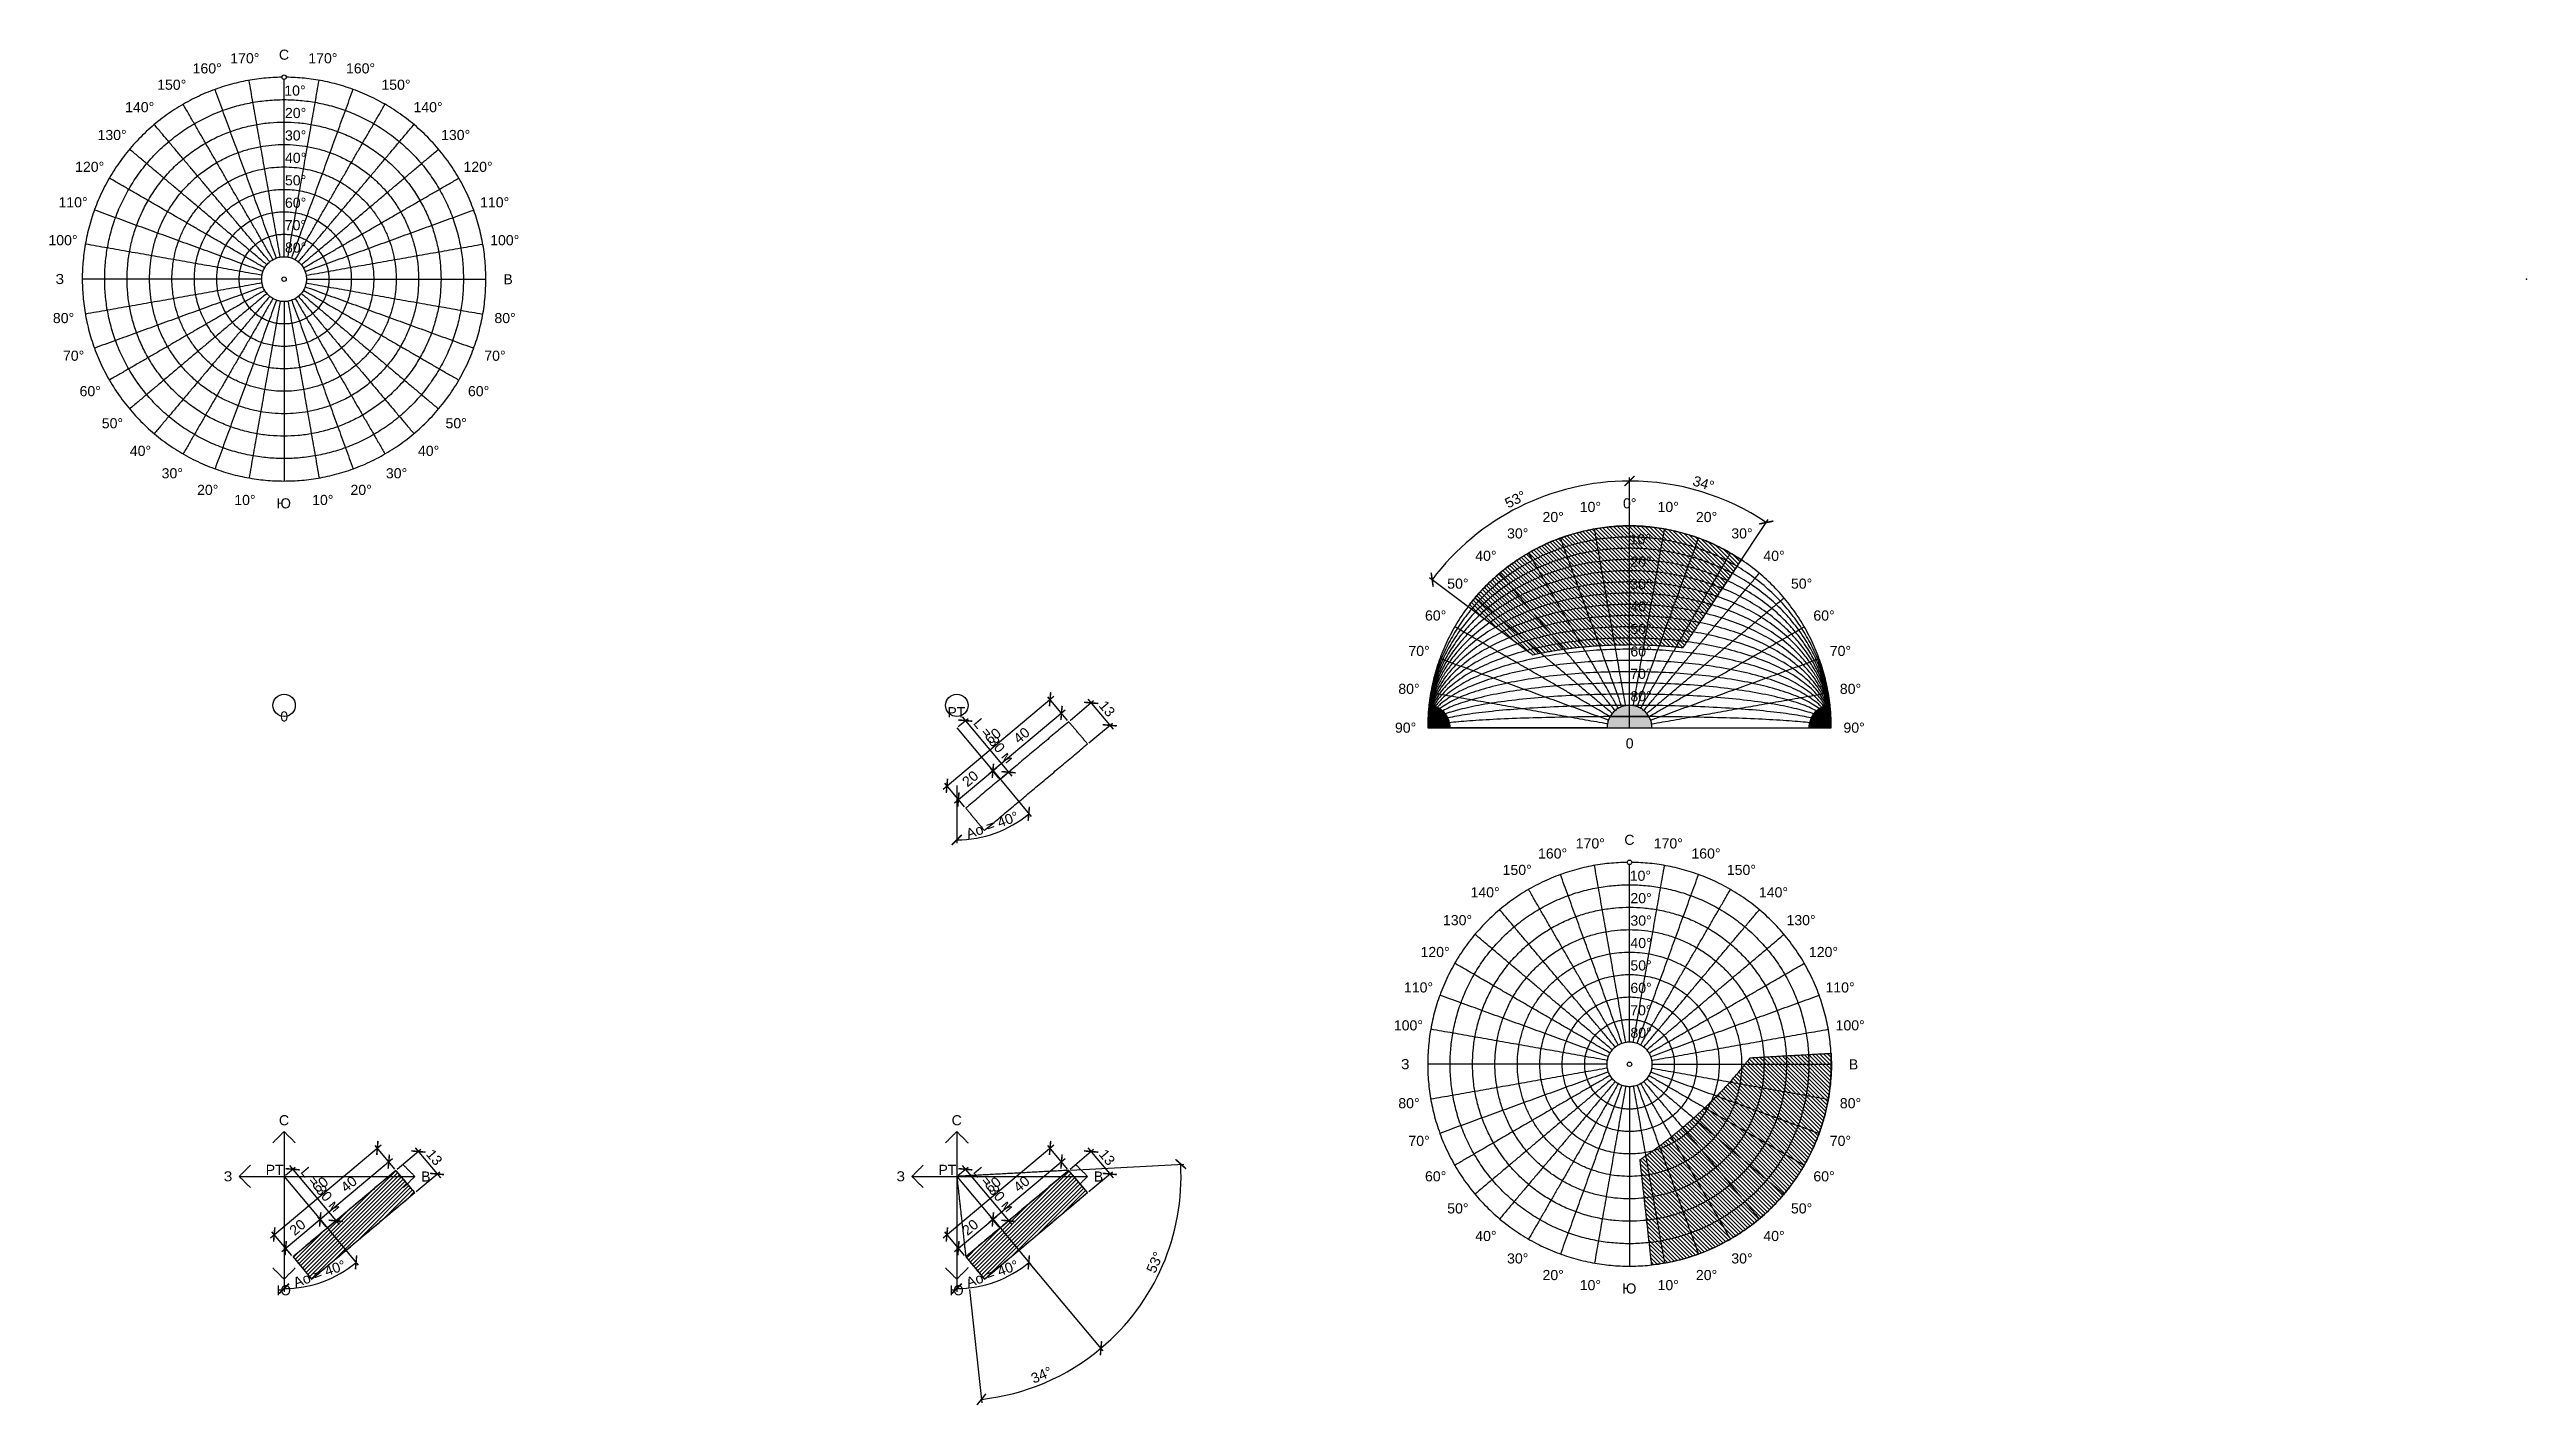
# Model space of a CAD drawing. Header units: metres. Extents: x -105 to 1000, y -502 to 102.
import ezdxf

# ---------------------------------------------------------------- set-up
doc = ezdxf.new("R2010")
doc.units = ezdxf.units.M
doc.layers.add('126', color=7, linetype='Continuous', true_color=0x000000)
doc.styles.add('Meters Architectural', font='arial.ttf')
doc.dimstyles.new('Meters Architectural', dxfattribs={"dimscale": 1.5, "dimtxt": 3, "dimasz": 3, "dimexe": 1, "dimexo": 0.5, "dimgap": 1, "dimtad": 1, "dimtoh": 1, "dimdec": 0, "dimzin": 1, "dimdsep": 46, "dimtxsty": 'Meters Architectural', "dimblk": 'ARCHTICK', "dimcen": 3, "dimdle": 1.5, "dimadec": 0, "dimazin": 1, "dimtfac": 1, "dimtdec": 4, "dimtix": 1, "dimtofl": 0, "dimtmove": 1, "dimatfit": 3, "dimldrblk": 'OPEN90', "dimfxl": 1, "dimtolj": 1, "dimtzin": 1, "dimarcsym": 0})
pattern_1 = [(45, (-1e-14, 0), (-0.8838835, 0.8838835), [])]
pattern_2 = [(45, (-2e-13, -6e-14), (-0.8838835, 0.8838835), [])]

msp = doc.modelspace()

# ---------------------------------------------------------------- texts
at = {"layer": '126', "char_height": 4.5, "attachment_point": 1, "style": 'Meters Architectural'}
for s, insert, width in [('170°', (-24, 100.7), 34.043), ('С', (-2.3, 102.3), 17.56), ('170°', (10.8, 100.7), 34.043), ('150°', (-56.6, 88.9), 34.043), ('160°', (-40.8, 96.2), 34.043), ('160°', (27.6, 96.2), 34.043), ('150°', (43.4, 88.9), 34.043), ('140°', (-70.9, 78.9), 34.043), ('10°', (0.1, 86.3), 27.098), ('140°', (57.7, 78.9), 34.043), ('130°', (-83.2, 66.5), 34.043), ('30°', (0.4, 66.3), 27.098), ('20°', (0.4, 76.3), 27.098), ('130°', (70, 66.5), 34.043), ('40°', (0.4, 56.3), 27.098), ('120°', (-93.2, 52.3), 34.043), ('50°', (0.4, 46.3), 27.098), ('120°', (80, 52.3), 34.043), ('110°', (-100.6, 36.5), 34.043), ('60°', (0.4, 36.3), 27.098), ('110°', (87.4, 36.5), 34.043), ('70°', (0.3, 26.3), 27.098), ('100°', (-105.1, 19.6), 34.043), ('80°', (0.4, 16.3), 27.098), ('100°', (91.9, 19.6), 34.043), ('З', (-101.9, 2.3), 16.092), ('В', (97.8, 2.2), 16.728), ('80°', (-103.1, -15.1), 27.098), ('80°', (93.8, -15.1), 27.098), ('70°', (-98.6, -31.9), 27.098), ('70°', (89.3, -31.9), 27.098), ('60°', (-91.2, -47.7), 27.098), ('60°', (82, -47.7), 27.098), ('50°', (-81.3, -62), 27.098), ('50°', (72, -62), 27.098), ('40°', (-68.8, -74.3), 27.098), ('40°', (59.7, -74.3), 27.098), ('30°', (-54.6, -84.3), 27.098), ('30°', (45.4, -84.3), 27.098), ('20°', (-38.8, -91.7), 27.098), ('10°', (-22.2, -96.2), 27.098), ('Ю', (-3.3, -97.7), 21.033), ('10°', (12.5, -96.2), 27.098), ('20°', (29.6, -91.7), 27.098), ('10°', (577.8, -99.3), 27.098), ('0°', (597.1, -97.7), 20.152), ('10°', (612.5, -99.3), 27.098), ('20°', (561.2, -103.8), 27.098), ('20°', (629.6, -103.8), 27.098), ('40°', (531.2, -121.1), 27.098), ('30°', (545.4, -111.1), 27.098), ('10°', (600.1, -113.7), 27.098), ('30°', (645.4, -111.1), 27.098), ('40°', (659.7, -121.1), 27.098), ('20°', (600.4, -123.7), 27.098), ('50°', (518.7, -133.5), 27.098), ('30°', (600.4, -133.7), 27.098), ('50°', (672, -133.5), 27.098), ('60°', (508.8, -147.7), 27.098), ('40°', (600.4, -143.7), 27.098), ('50°', (600.4, -153.7), 27.098), ('60°', (682, -147.7), 27.098), ('70°', (501.4, -163.5), 27.098), ('60°', (600.4, -163.7), 27.098), ('70°', (689.3, -163.5), 27.098), ('70°', (600.3, -173.7), 27.098), ('80°', (496.9, -180.4), 27.098), ('80°', (600.4, -183.7), 27.098), ('80°', (693.8, -180.4), 27.098), ('0', (-1.7, -192.7), 15.408), ('РТ', (295.8, -190.8), 24.799), ('90°', (495.4, -197.7), 27.098), ('90°', (695.4, -197.7), 27.098), ('0', (598.3, -204.7), 15.408), ('160°', (559.2, -253.8), 34.043), ('170°', (576, -249.3), 34.043), ('С', (597.7, -247.7), 17.56), ('170°', (610.8, -249.3), 34.043), ('160°', (627.6, -253.8), 34.043), ('150°', (543.4, -261.1), 34.043), ('10°', (600.1, -263.7), 27.098), ('150°', (643.4, -261.1), 34.043), ('140°', (529.1, -271.1), 34.043), ('20°', (600.4, -273.7), 27.098), ('140°', (657.7, -271.1), 34.043), ('130°', (516.8, -283.5), 34.043), ('30°', (600.4, -283.7), 27.098), ('130°', (670, -283.5), 34.043), ('120°', (506.8, -297.7), 34.043), ('40°', (600.4, -293.7), 27.098), ('120°', (680, -297.7), 34.043), ('50°', (600.4, -303.7), 27.098), ('110°', (499.4, -313.5), 34.043), ('60°', (600.4, -313.7), 27.098), ('110°', (687.4, -313.5), 34.043), ('100°', (494.9, -330.4), 34.043), ('70°', (600.3, -323.7), 27.098), ('100°', (691.9, -330.4), 34.043), ('80°', (600.4, -333.7), 27.098), ('З', (498.1, -347.7), 16.092), ('В', (697.8, -347.8), 16.728), ('С', (-2.3, -372.7), 17.56), ('С', (297.7, -372.7), 17.56), ('80°', (496.9, -365.1), 27.098), ('80°', (693.8, -365.1), 27.098), ('70°', (501.4, -381.9), 27.098), ('70°', (689.3, -381.9), 27.098), ('РТ', (-8.2, -394.8), 24.799), ('РТ', (291.8, -394.8), 24.799), ('З', (-26.9, -397.7), 16.092), ('В', (61.1, -397.8), 16.728), ('З', (273.1, -397.7), 16.092), ('В', (361.1, -397.8), 16.728), ('60°', (508.8, -397.7), 27.098), ('60°', (682, -397.7), 27.098), ('50°', (518.7, -412), 27.098), ('50°', (672, -412), 27.098), ('40°', (531.2, -424.3), 27.098), ('40°', (659.7, -424.3), 27.098), ('30°', (545.4, -434.3), 27.098), ('20°', (561.2, -441.7), 27.098), ('20°', (629.6, -441.7), 27.098), ('30°', (645.4, -434.3), 27.098), ('Ю', (-3.3, -448.5), 21.033), ('Ю', (296.7, -448.5), 21.033), ('10°', (577.8, -446.2), 27.098), ('Ю', (596.7, -447.7), 21.033), ('10°', (612.5, -446.2), 27.098)]:
    msp.add_mtext(s, dxfattribs=dict(at, insert=insert, width=width))

# ---------------------------------------------------------------- blocks, each defined once
blk = doc.blocks.new('_ArchTick')
at = {"color": 0, "linetype": 'ByBlock', "const_width": 0.15}
blk.add_lwpolyline([(-0.5, -0.5), (0.5, 0.5)], dxfattribs=at)
blk = doc.blocks.new('*D3')
at = {"layer": '126', "color": 0, "lineweight": -2}
for p, q in [((0.6, -399.5), (5, -395.8)), ((2.4, -395.1), (24.6, -421.5)), ((19.9, -422.5), (24.3, -418.8))]:
    blk.add_line(p, q, dxfattribs=at)
at = {"layer": 'Defpoints', "color": 0}
for p in [(0, -400), (19.3, -423), (23.1, -419.8)]:
    blk.add_point(p, dxfattribs=at)
at = {"layer": '126', "color": 0, "lineweight": -2, "xscale": 4.5, "yscale": 4.5, "zscale": 4.5}
for p, rotation in [((3.8, -396.8), 130), ((23.1, -419.8), 310)]:
    blk.add_blockref('_ArchTick', p, dxfattribs=dict(at, rotation=rotation))
at = {"layer": '126', "color": 0, "insert": (16.4, -405.8), "char_height": 4.5, "attachment_point": 5, "rotation": 310, "style": 'Meters Architectural'}
blk.add_mtext('\\A1;L = 30 м', dxfattribs=at)
blk = doc.blocks.new('*D4')
at = {"layer": '126', "color": 0, "lineweight": -2}
for p, q in [((300.6, -199.5), (305, -195.8)), ((302.4, -195.1), (324.6, -221.5)), ((319.9, -222.5), (324.3, -218.8))]:
    blk.add_line(p, q, dxfattribs=at)
at = {"layer": 'Defpoints', "color": 0}
for p in [(300, -200), (323.1, -219.8), (319.3, -223)]:
    blk.add_point(p, dxfattribs=at)
at = {"layer": '126', "color": 0, "lineweight": -2, "xscale": 4.5, "yscale": 4.5, "zscale": 4.5}
for p, rotation in [((303.8, -196.8), 130), ((323.1, -219.8), 309.9999999999999)]:
    blk.add_blockref('_ArchTick', p, dxfattribs=dict(at, rotation=rotation))
at = {"layer": '126', "color": 0, "insert": (316.4, -205.8), "char_height": 4.5, "attachment_point": 5, "rotation": 310, "style": 'Meters Architectural'}
blk.add_mtext('\\A1;L = 30 м', dxfattribs=at)
blk = doc.blocks.new('*D5')
at = {"layer": '126', "color": 0, "lineweight": -2}
for p, q in [((300.6, -399.5), (305, -395.8)), ((302.4, -395.1), (324.6, -421.5)), ((319.9, -422.5), (324.3, -418.8))]:
    blk.add_line(p, q, dxfattribs=at)
at = {"layer": 'Defpoints', "color": 0}
for p in [(300, -400), (319.3, -423), (323.1, -419.8)]:
    blk.add_point(p, dxfattribs=at)
at = {"layer": '126', "color": 0, "lineweight": -2, "xscale": 4.5, "yscale": 4.5, "zscale": 4.5}
for p, rotation in [((303.8, -396.8), 130.0000000000001), ((323.1, -419.8), 310.0000000000001)]:
    blk.add_blockref('_ArchTick', p, dxfattribs=dict(at, rotation=rotation))
at = {"layer": '126', "color": 0, "insert": (316.4, -405.8), "char_height": 4.5, "attachment_point": 5, "rotation": 310, "style": 'Meters Architectural'}
blk.add_mtext('\\A1;L = 30 м', dxfattribs=at)
blk = doc.blocks.new('*D6')
at = {"layer": '126', "color": 0, "lineweight": -2}
for p, q in [((-1, -433.5), (17.8, -417.7)), ((18.8, -422.4), (15.1, -418)), ((3.5, -435.3), (-0.2, -430.9))]:
    blk.add_line(p, q, dxfattribs=at)
at = {"layer": 'Defpoints', "color": 0}
for p in [(16.1, -419.2), (19.3, -423), (4, -435.8)]:
    blk.add_point(p, dxfattribs=at)
at = {"layer": '126', "color": 0, "lineweight": -2, "xscale": 4.5, "yscale": 4.5, "zscale": 4.5}
for p, rotation in [((16.1, -419.2), 40), ((0.7, -432), 220)]:
    blk.add_blockref('_ArchTick', p, dxfattribs=dict(at, rotation=rotation))
at = {"layer": '126', "color": 0, "insert": (6, -422.7), "char_height": 4.5, "attachment_point": 5, "rotation": 40, "style": 'Meters Architectural'}
blk.add_mtext('\\A1;20', dxfattribs=at)
blk = doc.blocks.new('*D7')
at = {"layer": '126', "color": 0, "lineweight": -2}
for p, q in [((14.3, -420.6), (48.4, -392)), ((49.4, -396.7), (45.7, -392.3)), ((18.8, -422.4), (15.1, -418))]:
    blk.add_line(p, q, dxfattribs=at)
at = {"layer": 'Defpoints', "color": 0}
for p in [(46.7, -393.4), (49.9, -397.3), (19.3, -423)]:
    blk.add_point(p, dxfattribs=at)
at = {"layer": '126', "color": 0, "lineweight": -2, "xscale": 4.5, "yscale": 4.5, "zscale": 4.5}
for p, rotation in [((46.7, -393.4), 39.99999999999999), ((16.1, -419.2), 220)]:
    blk.add_blockref('_ArchTick', p, dxfattribs=dict(at, rotation=rotation))
at = {"layer": '126', "color": 0, "insert": (28.9, -403.4), "char_height": 4.5, "attachment_point": 5, "rotation": 40, "style": 'Meters Architectural'}
blk.add_mtext('\\A1;40', dxfattribs=at)
blk = doc.blocks.new('*D8')
at = {"layer": '126', "color": 0, "lineweight": -2}
for p, q in [((-6.1, -427.3), (43.3, -385.9)), ((49.4, -396.7), (40.6, -386.2)), ((3.5, -435.3), (-5.4, -424.7))]:
    blk.add_line(p, q, dxfattribs=at)
at = {"layer": 'Defpoints', "color": 0}
for p in [(41.6, -387.3), (49.9, -397.3), (4, -435.8)]:
    blk.add_point(p, dxfattribs=at)
at = {"layer": '126', "color": 0, "lineweight": -2, "xscale": 4.5, "yscale": 4.5, "zscale": 4.5}
for p, rotation in [((41.6, -387.3), 39.99999999999999), ((-4.4, -425.9), 220)]:
    blk.add_blockref('_ArchTick', p, dxfattribs=dict(at, rotation=rotation))
at = {"layer": '126', "color": 0, "insert": (16.1, -403.7), "char_height": 4.5, "attachment_point": 5, "rotation": 40, "style": 'Meters Architectural'}
blk.add_mtext('\\A1;60', dxfattribs=at)
blk = doc.blocks.new('*D9')
at = {"layer": '126', "color": 0, "lineweight": -2}
for p, q in [((50.5, -396.8), (61, -387.9)), ((58.4, -387.2), (69.7, -400.6)), ((58.9, -406.7), (69.4, -397.9))]:
    blk.add_line(p, q, dxfattribs=at)
at = {"layer": 'Defpoints', "color": 0}
for p in [(49.9, -397.3), (58.3, -407.2), (68.2, -398.9)]:
    blk.add_point(p, dxfattribs=at)
at = {"layer": '126', "color": 0, "lineweight": -2, "xscale": 4.5, "yscale": 4.5, "zscale": 4.5}
for p, rotation in [((59.9, -388.9), 130), ((68.2, -398.9), 310.0000000000001)]:
    blk.add_blockref('_ArchTick', p, dxfattribs=dict(at, rotation=rotation))
at = {"layer": '126', "color": 0, "insert": (67, -391.5), "char_height": 4.5, "attachment_point": 5, "rotation": 310, "style": 'Meters Architectural'}
blk.add_mtext('\\A1;13', dxfattribs=at)
blk = doc.blocks.new('*D10')
at = {"layer": '126', "color": 0, "lineweight": -2}
for p, q in [((299, -233.5), (317.8, -217.7)), ((318.8, -222.4), (315.1, -218)), ((303.5, -235.3), (299.8, -230.9))]:
    blk.add_line(p, q, dxfattribs=at)
at = {"layer": 'Defpoints', "color": 0}
for p in [(316.1, -219.2), (319.3, -223), (304, -235.8)]:
    blk.add_point(p, dxfattribs=at)
at = {"layer": '126', "color": 0, "lineweight": -2, "xscale": 4.5, "yscale": 4.5, "zscale": 4.5}
for p, rotation in [((316.1, -219.2), 40.00000000000001), ((300.7, -232), 220)]:
    blk.add_blockref('_ArchTick', p, dxfattribs=dict(at, rotation=rotation))
at = {"layer": '126', "color": 0, "insert": (306, -222.7), "char_height": 4.5, "attachment_point": 5, "rotation": 40, "style": 'Meters Architectural'}
blk.add_mtext('\\A1;20', dxfattribs=at)
blk = doc.blocks.new('*D11')
at = {"layer": '126', "color": 0, "lineweight": -2}
for p, q in [((314.3, -220.6), (348.4, -192)), ((349.4, -196.7), (345.7, -192.3)), ((318.8, -222.4), (315.1, -218))]:
    blk.add_line(p, q, dxfattribs=at)
at = {"layer": 'Defpoints', "color": 0}
for p in [(346.7, -193.4), (349.9, -197.3), (319.3, -223)]:
    blk.add_point(p, dxfattribs=at)
at = {"layer": '126', "color": 0, "lineweight": -2, "xscale": 4.5, "yscale": 4.5, "zscale": 4.5}
for p, rotation in [((346.7, -193.4), 40.00000000000001), ((316.1, -219.2), 220)]:
    blk.add_blockref('_ArchTick', p, dxfattribs=dict(at, rotation=rotation))
at = {"layer": '126', "color": 0, "insert": (328.9, -203.4), "char_height": 4.5, "attachment_point": 5, "rotation": 40, "style": 'Meters Architectural'}
blk.add_mtext('\\A1;40', dxfattribs=at)
blk = doc.blocks.new('*D12')
at = {"layer": '126', "color": 0, "lineweight": -2}
for p, q in [((293.9, -227.3), (343.3, -185.9)), ((349.4, -196.7), (340.6, -186.2)), ((303.5, -235.3), (294.6, -224.7))]:
    blk.add_line(p, q, dxfattribs=at)
at = {"layer": 'Defpoints', "color": 0}
for p in [(341.6, -187.3), (349.9, -197.3), (304, -235.8)]:
    blk.add_point(p, dxfattribs=at)
at = {"layer": '126', "color": 0, "lineweight": -2, "xscale": 4.5, "yscale": 4.5, "zscale": 4.5}
for p, rotation in [((341.6, -187.3), 39.99999999999999), ((295.6, -225.9), 220)]:
    blk.add_blockref('_ArchTick', p, dxfattribs=dict(at, rotation=rotation))
at = {"layer": '126', "color": 0, "insert": (316.1, -203.7), "char_height": 4.5, "attachment_point": 5, "rotation": 40, "style": 'Meters Architectural'}
blk.add_mtext('\\A1;60', dxfattribs=at)
blk = doc.blocks.new('*D13')
at = {"layer": '126', "color": 0, "lineweight": -2}
for p, q in [((358.4, -187.2), (369.7, -200.6)), ((350.5, -196.8), (361, -187.9)), ((358.9, -206.7), (369.4, -197.9))]:
    blk.add_line(p, q, dxfattribs=at)
at = {"layer": 'Defpoints', "color": 0}
for p in [(349.9, -197.3), (358.3, -207.2), (368.2, -198.9)]:
    blk.add_point(p, dxfattribs=at)
at = {"layer": '126', "color": 0, "lineweight": -2, "xscale": 4.5, "yscale": 4.5, "zscale": 4.5}
for p, rotation in [((359.9, -188.9), 130.0000000000001), ((368.2, -198.9), 310.0000000000001)]:
    blk.add_blockref('_ArchTick', p, dxfattribs=dict(at, rotation=rotation))
at = {"layer": '126', "color": 0, "insert": (367, -191.5), "char_height": 4.5, "attachment_point": 5, "rotation": 310, "style": 'Meters Architectural'}
blk.add_mtext('\\A1;13', dxfattribs=at)
blk = doc.blocks.new('*D14')
at = {"layer": '126', "color": 0, "lineweight": -2}
for p, q in [((350.7, -397.2), (401.3, -394.5)), ((332.6, -438.9), (365.2, -477.8))]:
    blk.add_line(p, q, dxfattribs=at)
blk.add_arc((300, -400), 100, 310, 3.1301, dxfattribs=at)
at = {"layer": 'Defpoints', "color": 0}
for p in [(349.9, -397.3), (300, -400), (300, -400), (332.1, -438.3), (384.5, -453.4)]:
    blk.add_point(p, dxfattribs=at)
at = {"layer": '126', "color": 0, "lineweight": -2, "xscale": 4.5, "yscale": 4.5, "zscale": 4.5}
for p, rotation in [((399.9, -394.5), 93.13010235415605), ((364.3, -476.6), 220)]:
    blk.add_blockref('_ArchTick', p, dxfattribs=dict(at, rotation=rotation))
at = {"layer": '126', "color": 0, "insert": (388.3, -438.3), "char_height": 4.5, "attachment_point": 5, "rotation": 66.5651, "style": 'Meters Architectural'}
blk.add_mtext('\\A1;53%%d', dxfattribs=at)
blk = doc.blocks.new('_Open90')
at = {"color": 0, "linetype": 'ByBlock', "lineweight": -2}
for p, q in [((0, 0), (-1, 0)), ((-0.5, 0.5), (0, 0)), ((0, 0), (-0.5, -0.5))]:
    blk.add_line(p, q, dxfattribs=at)
blk = doc.blocks.new('*D15')
at = {"layer": '126', "color": 0, "lineweight": -2}
for p, q in [((332.6, -438.9), (365.2, -477.8)), ((305.6, -450.4), (311.2, -500.9))]:
    blk.add_line(p, q, dxfattribs=at)
blk.add_arc((300, -400), 100, 276.3099, 310, dxfattribs=at)
at = {"layer": 'Defpoints', "color": 0}
for p in [(300, -400), (300, -400), (332.1, -438.3), (305.5, -449.7), (330.1, -495.4)]:
    blk.add_point(p, dxfattribs=at)
at = {"layer": '126', "color": 0, "lineweight": -2, "xscale": 4.5, "yscale": 4.5, "zscale": 4.5}
for p, rotation in [((364.3, -476.6), 40.0000000000001), ((311, -499.4), 186.3099324740202)]:
    blk.add_blockref('_ArchTick', p, dxfattribs=dict(at, rotation=rotation))
at = {"layer": '126', "color": 0, "insert": (337.8, -488.5), "char_height": 4.5, "attachment_point": 5, "rotation": 23.155, "style": 'Meters Architectural'}
blk.add_mtext('\\A1;34%%d', dxfattribs=at)
blk = doc.blocks.new('*D16')
at = {"layer": '126', "color": 0, "lineweight": -2}
for p, q in [((299, -433.5), (317.8, -417.7)), ((318.8, -422.4), (315.1, -418)), ((303.5, -435.3), (299.8, -430.9))]:
    blk.add_line(p, q, dxfattribs=at)
at = {"layer": 'Defpoints', "color": 0}
for p in [(316.1, -419.2), (319.3, -423), (304, -435.8)]:
    blk.add_point(p, dxfattribs=at)
at = {"layer": '126', "color": 0, "lineweight": -2, "xscale": 4.5, "yscale": 4.5, "zscale": 4.5}
for p, rotation in [((316.1, -419.2), 40.00000000000001), ((300.7, -432), 220)]:
    blk.add_blockref('_ArchTick', p, dxfattribs=dict(at, rotation=rotation))
at = {"layer": '126', "color": 0, "insert": (306, -422.7), "char_height": 4.5, "attachment_point": 5, "rotation": 40, "style": 'Meters Architectural'}
blk.add_mtext('\\A1;20', dxfattribs=at)
blk = doc.blocks.new('*D17')
at = {"layer": '126', "color": 0, "lineweight": -2}
for p, q in [((314.3, -420.6), (348.4, -392)), ((349.4, -396.7), (345.7, -392.3)), ((318.8, -422.4), (315.1, -418))]:
    blk.add_line(p, q, dxfattribs=at)
at = {"layer": 'Defpoints', "color": 0}
for p in [(346.7, -393.4), (349.9, -397.3), (319.3, -423)]:
    blk.add_point(p, dxfattribs=at)
at = {"layer": '126', "color": 0, "lineweight": -2, "xscale": 4.5, "yscale": 4.5, "zscale": 4.5}
for p, rotation in [((346.7, -393.4), 39.99999999999996), ((316.1, -419.2), 219.9999999999999)]:
    blk.add_blockref('_ArchTick', p, dxfattribs=dict(at, rotation=rotation))
at = {"layer": '126', "color": 0, "insert": (328.9, -403.4), "char_height": 4.5, "attachment_point": 5, "rotation": 40, "style": 'Meters Architectural'}
blk.add_mtext('\\A1;40', dxfattribs=at)
blk = doc.blocks.new('*D18')
at = {"layer": '126', "color": 0, "lineweight": -2}
for p, q in [((293.9, -427.3), (343.3, -385.9)), ((349.4, -396.7), (340.6, -386.2)), ((303.5, -435.3), (294.6, -424.7))]:
    blk.add_line(p, q, dxfattribs=at)
at = {"layer": 'Defpoints', "color": 0}
for p in [(341.6, -387.3), (349.9, -397.3), (304, -435.8)]:
    blk.add_point(p, dxfattribs=at)
at = {"layer": '126', "color": 0, "lineweight": -2, "xscale": 4.5, "yscale": 4.5, "zscale": 4.5}
for p, rotation in [((341.6, -387.3), 40.00000000000001), ((295.6, -425.9), 220)]:
    blk.add_blockref('_ArchTick', p, dxfattribs=dict(at, rotation=rotation))
at = {"layer": '126', "color": 0, "insert": (316.1, -403.7), "char_height": 4.5, "attachment_point": 5, "rotation": 40, "style": 'Meters Architectural'}
blk.add_mtext('\\A1;60', dxfattribs=at)
blk = doc.blocks.new('*D19')
at = {"layer": '126', "color": 0, "lineweight": -2}
for p, q in [((350.5, -396.8), (361, -387.9)), ((358.4, -387.2), (369.7, -400.6)), ((358.9, -406.7), (369.4, -397.9))]:
    blk.add_line(p, q, dxfattribs=at)
at = {"layer": 'Defpoints', "color": 0}
for p in [(349.9, -397.3), (358.3, -407.2), (368.2, -398.9)]:
    blk.add_point(p, dxfattribs=at)
at = {"layer": '126', "color": 0, "lineweight": -2, "xscale": 4.5, "yscale": 4.5, "zscale": 4.5}
for p, rotation in [((359.9, -388.9), 130), ((368.2, -398.9), 309.9999999999999)]:
    blk.add_blockref('_ArchTick', p, dxfattribs=dict(at, rotation=rotation))
at = {"layer": '126', "color": 0, "insert": (367, -391.5), "char_height": 4.5, "attachment_point": 5, "rotation": 310, "style": 'Meters Architectural'}
blk.add_mtext('\\A1;13', dxfattribs=at)
blk = doc.blocks.new('*D20')
at = {"layer": '126', "color": 0, "lineweight": -2}
for p, q in [((600, -144.2), (600, -88.5)), ((555.4, -166.6), (510.8, -133.1))]:
    blk.add_line(p, q, dxfattribs=at)
blk.add_arc((600, -200), 110, 90, 143.1301, dxfattribs=at)
at = {"layer": 'Defpoints', "color": 0}
for p in [(566.5, -95.2), (600, -145), (556, -167), (600, -200), (600, -200)]:
    blk.add_point(p, dxfattribs=at)
at = {"layer": '126', "color": 0, "lineweight": -2, "xscale": 4.5, "yscale": 4.5, "zscale": 4.5}
for p, rotation in [((600, -90), 359.9999999999999), ((512, -134), 233.130102354156)]:
    blk.add_blockref('_ArchTick', p, dxfattribs=dict(at, rotation=rotation))
at = {"layer": '126', "color": 0, "insert": (549.1, -98.2), "char_height": 4.5, "attachment_point": 5, "rotation": 26.5651, "style": 'Meters Architectural'}
blk.add_mtext('\\A1;53%%d', dxfattribs=at)
blk = doc.blocks.new('*D21')
at = {"layer": '126', "color": 0, "lineweight": -2}
for p, q in [((600, -144.2), (600, -88.5)), ((630.9, -153.6), (661.8, -107.2))]:
    blk.add_line(p, q, dxfattribs=at)
blk.add_arc((600, -200), 110, 56.3099, 90, dxfattribs=at)
at = {"layer": 'Defpoints', "color": 0}
for p in [(642, -98.3), (600, -145), (630.5, -154.2), (600, -200), (600, -200)]:
    blk.add_point(p, dxfattribs=at)
at = {"layer": '126', "color": 0, "lineweight": -2, "xscale": 4.5, "yscale": 4.5, "zscale": 4.5}
for p, rotation in [((600, -90), 180), ((661, -108.5), 326.3099324740203)]:
    blk.add_blockref('_ArchTick', p, dxfattribs=dict(at, rotation=rotation))
at = {"layer": '126', "color": 0, "insert": (633, -91.1), "char_height": 4.5, "attachment_point": 5, "rotation": 343.155, "style": 'Meters Architectural'}
blk.add_mtext('\\A1;34%%d', dxfattribs=at)
blk = doc.blocks.new('*D22')
at = {"layer": '126', "color": 0, "lineweight": -2}
for p, q in [((16.6, -419.7), (33.1, -439.5)), ((0, -425.8), (0, -451.5))]:
    blk.add_line(p, q, dxfattribs=at)
blk.add_arc((0, -400), 50, 270, 310, dxfattribs=at)
at = {"layer": 'Defpoints', "color": 0}
for p in [(0, -400), (0, -400), (16.1, -419.2), (0, -425), (11.5, -448.7)]:
    blk.add_point(p, dxfattribs=at)
at = {"layer": '126', "color": 0, "lineweight": -2, "xscale": 4.5, "yscale": 4.5, "zscale": 4.5}
for p, rotation in [((32.1, -438.3), 40.00000000000006), ((0, -450), 180)]:
    blk.add_blockref('_ArchTick', p, dxfattribs=dict(at, rotation=rotation))
at = {"layer": '126', "color": 0, "insert": (15.8, -443.4), "char_height": 4.5, "attachment_point": 5, "rotation": 20, "style": 'Meters Architectural'}
blk.add_mtext('Aо = 40°', dxfattribs=at)
blk = doc.blocks.new('*D23')
at = {"layer": '126', "color": 0, "lineweight": -2}
for p, q in [((316.6, -219.7), (333.1, -239.5)), ((300, -225.8), (300, -251.5))]:
    blk.add_line(p, q, dxfattribs=at)
blk.add_arc((300, -200), 50, 270, 310, dxfattribs=at)
at = {"layer": 'Defpoints', "color": 0}
for p in [(300, -200), (300, -200), (316.1, -219.2), (300, -225), (311.5, -248.7)]:
    blk.add_point(p, dxfattribs=at)
at = {"layer": '126', "color": 0, "lineweight": -2, "xscale": 4.5, "yscale": 4.5, "zscale": 4.5}
for p, rotation in [((332.1, -238.3), 40.00000000000007), ((300, -250), 180)]:
    blk.add_blockref('_ArchTick', p, dxfattribs=dict(at, rotation=rotation))
at = {"layer": '126', "color": 0, "insert": (315.8, -243.4), "char_height": 4.5, "attachment_point": 5, "rotation": 20, "style": 'Meters Architectural'}
blk.add_mtext('Aо = 40°', dxfattribs=at)
blk = doc.blocks.new('*D24')
at = {"layer": '126', "color": 0, "lineweight": -2}
for p, q in [((316.6, -419.7), (333.1, -439.5)), ((300, -425.8), (300, -451.5))]:
    blk.add_line(p, q, dxfattribs=at)
blk.add_arc((300, -400), 50, 270, 310, dxfattribs=at)
at = {"layer": 'Defpoints', "color": 0}
for p in [(300, -400), (300, -400), (316.1, -419.2), (300, -425), (311.5, -448.7)]:
    blk.add_point(p, dxfattribs=at)
at = {"layer": '126', "color": 0, "lineweight": -2, "xscale": 4.5, "yscale": 4.5, "zscale": 4.5}
for p, rotation in [((332.1, -438.3), 40.00000000000011), ((300, -450), 180)]:
    blk.add_blockref('_ArchTick', p, dxfattribs=dict(at, rotation=rotation))
at = {"layer": '126', "color": 0, "insert": (315.8, -443.4), "char_height": 4.5, "attachment_point": 5, "rotation": 20, "style": 'Meters Architectural'}
blk.add_mtext('Aо = 40°', dxfattribs=at)

# ---------------------------------------------------------------- dimensions: what is measured, and where the dimension line sits
at = {"layer": '126'}
for base, line1, line2, picture, middle in [((566.5, -95.2), ((556, -167), (600, -200)), ((600, -200), (600, -145)), '*D20', (549.1, -98.2)), ((642, -98.3), ((630.5, -154.2), (600, -200)), ((600, -200), (600, -145)), '*D21', (633, -91.1)), ((384.5, -453.4), ((349.9, -397.3), (300, -400)), ((300, -400), (332.1, -438.3)), '*D14', (388.3, -438.3)), ((330.1, -495.4), ((305.5, -449.7), (300, -400)), ((300, -400), (332.1, -438.3)), '*D15', (337.8, -488.5))]:
    dim = msp.add_angular_dim_2l(base=base, line1=line1, line2=line2, dimstyle='Meters Architectural', override={"dimtad": 1, "dimtxsty": 'Meters Architectural', "dimblk": 'ArchTick', "dimsah": 0}, dxfattribs=at)
    dim.commit()
    dim.dimension.update_dxf_attribs({"geometry": picture, "text_midpoint": middle})
for base, p1, p2, angle, picture, middle in [((341.6, -187.3), (304, -235.8), (349.9, -197.3), 40, '*D12', (316.1, -203.7)), ((368.2, -198.9), (349.9, -197.3), (358.3, -207.2), 310, '*D13', (367, -191.5)), ((346.7, -193.4), (319.3, -223), (349.9, -197.3), 40, '*D11', (328.9, -203.4)), ((316.1, -219.2), (304, -235.8), (319.3, -223), 40, '*D10', (306, -222.7)), ((41.6, -387.3), (4, -435.8), (49.9, -397.3), 40, '*D8', (16.1, -403.7)), ((341.6, -387.3), (304, -435.8), (349.9, -397.3), 40, '*D18', (316.1, -403.7)), ((46.7, -393.4), (19.3, -423), (49.9, -397.3), 40, '*D7', (28.9, -403.4)), ((68.2, -398.9), (49.9, -397.3), (58.3, -407.2), 310, '*D9', (67, -391.5)), ((346.7, -393.4), (319.3, -423), (349.9, -397.3), 40, '*D17', (328.9, -403.4)), ((368.2, -398.9), (349.9, -397.3), (358.3, -407.2), 310, '*D19', (367, -391.5)), ((16.1, -419.2), (4, -435.8), (19.3, -423), 40, '*D6', (6, -422.7)), ((316.1, -419.2), (304, -435.8), (319.3, -423), 40, '*D16', (306, -422.7))]:
    dim = msp.add_linear_dim(base=base, p1=p1, p2=p2, angle=angle, dimstyle='Meters Architectural', override={"dimscale": 1.5, "dimtxt": 3, "dimasz": 3, "dimexe": 1, "dimexo": 0.5, "dimgap": 1, "dimtad": 1, "dimtih": 0, "dimtoh": 0, "dimdec": 0, "dimlfac": 1, "dimzin": 1, "dimtxsty": 'Meters Architectural', "dimblk": 'ArchTick', "dimsah": 0, "dimcen": 3, "dimdle": 1.5, "dimazin": 1, "dimtix": 0, "dimtmove": 0, "dimtzin": 1}, dxfattribs=at)
    dim.commit()
    dim.dimension.update_dxf_attribs({"geometry": picture, "text_midpoint": middle})
for base, p1, p2, picture, middle in [((323.1, -219.8), (300, -200), (319.3, -223), '*D4', (316.4, -205.8)), ((23.1, -419.8), (0, -400), (19.3, -423), '*D3', (16.4, -405.8)), ((323.1, -419.8), (300, -400), (319.3, -423), '*D5', (316.4, -405.8))]:
    dim = msp.add_linear_dim(base=base, p1=p1, p2=p2, angle=310, text='L = 30 м', dimstyle='Meters Architectural', override={"dimscale": 1.5, "dimtxt": 3, "dimasz": 3, "dimexe": 1, "dimexo": 0.5, "dimgap": 1, "dimtad": 1, "dimtih": 0, "dimtoh": 0, "dimdec": 0, "dimlfac": 1, "dimzin": 1, "dimtxsty": 'Meters Architectural', "dimblk": 'ArchTick', "dimsah": 0, "dimcen": 3, "dimdle": 1.5, "dimazin": 1, "dimtix": 0, "dimtmove": 0, "dimtzin": 1}, dxfattribs=at)
    dim.commit()
    dim.dimension.update_dxf_attribs({"geometry": picture, "text_midpoint": middle})
for base, line1, line2, picture, middle in [((311.5, -248.7), ((300, -225), (300, -200)), ((300, -200), (316.1, -219.2)), '*D23', (315.8, -243.4)), ((11.5, -448.7), ((0, -425), (0, -400)), ((0, -400), (16.1, -419.2)), '*D22', (15.8, -443.4)), ((311.5, -448.7), ((300, -425), (300, -400)), ((300, -400), (316.1, -419.2)), '*D24', (315.8, -443.4))]:
    dim = msp.add_angular_dim_2l(base=base, line1=line1, line2=line2, text='Aо = 40°', dimstyle='Meters Architectural', override={"dimtad": 1, "dimtxsty": 'Meters Architectural', "dimblk": 'ArchTick', "dimsah": 0}, dxfattribs=at)
    dim.commit()
    dim.dimension.update_dxf_attribs({"geometry": picture, "text_midpoint": middle})

# ---------------------------------------------------------------- hatches: boundary and pattern name
at = {"layer": '126', "true_color": 0xd671f5, "extrusion": (0, 0, -1)}
h = msp.add_hatch(dxfattribs=at)
h.set_pattern_fill('Hatch1', color=201, scale=10, angle=45, style=0, pattern_type=2)
h.set_pattern_definition(pattern_2)
h.paths.add_polyline_path([(-556.9, -167.6), (-528, -146), (-529.7, -143.9), (-531.4, -141.7), (-533.2, -139.7), (-535.1, -137.7), (-537, -135.8), (-538.9, -133.9), (-541, -132.1), (-543.1, -130.3), (-545.2, -128.6), (-547.4, -127), (-549.6, -125.4), (-551.9, -124), (-554.1, -122.6), (-556.5, -121.2), (-558.8, -120), (-561.2, -118.8), (-563.6, -117.7), (-566, -116.7), (-568.5, -115.7), (-570.9, -114.8), (-573.4, -114), (-575.8, -113.3), (-578.3, -112.7), (-580.8, -112.1), (-583.2, -111.6), (-585.6, -111.2), (-588.1, -110.8), (-590.5, -110.5), (-592.9, -110.3), (-595.3, -110.1), (-597.7, -110), (-600, -110), (-603, -110.1), (-606.1, -110.2), (-609.2, -110.5), (-610.8, -110.7), (-612.4, -110.9), (-614, -111.1), (-615.6, -111.4), (-617.2, -111.6), (-618.7, -112), (-620.3, -112.3), (-621.9, -112.7), (-623.5, -113.1), (-625.1, -113.6), (-626.7, -114.1), (-628.3, -114.6), (-629.9, -115.1), (-631.5, -115.7), (-633.1, -116.3), (-634.7, -116.9), (-636.2, -117.6), (-637.8, -118.3), (-639.4, -119.1), (-640.9, -119.8), (-642.4, -120.6), (-644, -121.5), (-645.5, -122.3), (-647, -123.2), (-648.5, -124.2), (-649.9, -125.1), (-623.7, -164.4), (-617.7, -163.8), (-611.7, -163.4), (-605.8, -163.2), (-600, -163.1), (-594.7, -163.2), (-589.4, -163.4), (-584, -163.7), (-578.5, -164.2), (-573, -164.8), (-567.6, -165.6), (-562.2, -166.5)], flags=0)
at = {"layer": '126', "true_color": 0xffffff}
for points in [[(510.6, -190), (510.3, -192.5), (510.1, -195.1), (510, -197.5), (510, -200), (520, -200), (520, -199.8), (520, -199.6), (520, -199.4), (520, -199.1), (519.9, -198.9), (519.9, -198.7), (519.9, -198.5), (519.8, -198.3), (519.8, -198), (519.8, -197.8), (519.7, -197.6), (519.6, -197.4), (519.6, -197.1), (519.5, -196.9), (519.4, -196.7), (519.4, -196.5), (519.3, -196.2), (519.2, -196), (519.1, -195.8), (519, -195.6), (518.9, -195.4), (518.7, -195.2), (518.6, -194.9), (518.5, -194.7), (518.4, -194.5), (518.2, -194.3), (518.1, -194.1), (517.9, -193.9), (517.8, -193.7), (517.6, -193.5), (517.5, -193.3), (517.3, -193.2), (517.1, -193), (516.9, -192.8), (516.8, -192.6), (516.6, -192.5), (516.4, -192.3), (516.2, -192.2), (516, -192), (515.8, -191.9), (515.6, -191.7), (515.4, -191.6), (515.2, -191.4), (515, -191.3), (514.8, -191.2), (514.5, -191.1), (514.3, -191), (514.1, -190.9), (513.9, -190.8), (513.7, -190.7), (513.4, -190.6), (513.2, -190.5), (513, -190.5), (512.8, -190.4), (512.6, -190.3), (512.3, -190.3), (512.1, -190.2), (511.9, -190.2), (511.7, -190.1), (511.4, -190.1), (511.2, -190.1), (511, -190), (510.8, -190)], [(590, -200), (610, -200), (610, -199.8), (610, -199.6), (610, -199.3), (610, -199.1), (609.9, -198.9), (609.9, -198.6), (609.9, -198.4), (609.8, -198.2), (609.8, -197.9), (609.7, -197.7), (609.7, -197.5), (609.6, -197.2), (609.5, -197), (609.5, -196.8), (609.4, -196.6), (609.3, -196.3), (609.2, -196.1), (609.1, -195.9), (609, -195.6), (608.9, -195.4), (608.8, -195.2), (608.6, -195), (608.5, -194.7), (608.4, -194.5), (608.2, -194.3), (608.1, -194.1), (607.9, -193.9), (607.8, -193.7), (607.6, -193.5), (607.4, -193.3), (607.3, -193.1), (607.1, -192.9), (606.9, -192.7), (606.7, -192.6), (606.5, -192.4), (606.3, -192.2), (606.1, -192.1), (605.9, -191.9), (605.7, -191.8), (605.5, -191.6), (605.3, -191.5), (605, -191.4), (604.8, -191.2), (604.6, -191.1), (604.4, -191), (604.1, -190.9), (603.9, -190.8), (603.7, -190.7), (603.4, -190.6), (603.2, -190.5), (603, -190.5), (602.8, -190.4), (602.5, -190.3), (602.3, -190.3), (602.1, -190.2), (601.8, -190.2), (601.6, -190.1), (601.4, -190.1), (601.1, -190.1), (600.9, -190), (600.7, -190), (600.4, -190), (600.2, -190), (600, -190), (599.8, -190), (599.6, -190), (599.3, -190), (599.1, -190), (598.9, -190.1), (598.6, -190.1), (598.4, -190.1), (598.2, -190.2), (597.9, -190.2), (597.7, -190.3), (597.5, -190.3), (597.2, -190.4), (597, -190.5), (596.8, -190.5), (596.6, -190.6), (596.3, -190.7), (596.1, -190.8), (595.9, -190.9), (595.6, -191), (595.4, -191.1), (595.2, -191.2), (595, -191.4), (594.7, -191.5), (594.5, -191.6), (594.3, -191.8), (594.1, -191.9), (593.9, -192.1), (593.7, -192.2), (593.5, -192.4), (593.3, -192.6), (593.1, -192.7), (592.9, -192.9), (592.7, -193.1), (592.6, -193.3), (592.4, -193.5), (592.2, -193.7), (592.1, -193.9), (591.9, -194.1), (591.8, -194.3), (591.6, -194.5), (591.5, -194.7), (591.4, -195), (591.2, -195.2), (591.1, -195.4), (591, -195.6), (590.9, -195.9), (590.8, -196.1), (590.7, -196.3), (590.6, -196.6), (590.5, -196.8), (590.5, -197), (590.4, -197.2), (590.3, -197.5), (590.3, -197.7), (590.2, -197.9), (590.2, -198.2), (590.1, -198.4), (590.1, -198.6), (590.1, -198.9), (590, -199.1), (590, -199.3), (590, -199.6), (590, -199.8)], [(680, -200), (690, -200), (690, -197.5), (689.9, -195.1), (689.7, -192.5), (689.4, -190), (689.2, -190), (689, -190), (688.8, -190.1), (688.6, -190.1), (688.3, -190.1), (688.1, -190.2), (687.9, -190.2), (687.7, -190.3), (687.4, -190.3), (687.2, -190.4), (687, -190.5), (686.8, -190.5), (686.6, -190.6), (686.3, -190.7), (686.1, -190.8), (685.9, -190.9), (685.7, -191), (685.5, -191.1), (685.2, -191.2), (685, -191.3), (684.8, -191.4), (684.6, -191.6), (684.4, -191.7), (684.2, -191.9), (684, -192), (683.8, -192.2), (683.6, -192.3), (683.4, -192.5), (683.2, -192.6), (683.1, -192.8), (682.9, -193), (682.7, -193.2), (682.5, -193.3), (682.4, -193.5), (682.2, -193.7), (682.1, -193.9), (681.9, -194.1), (681.8, -194.3), (681.6, -194.5), (681.5, -194.7), (681.4, -194.9), (681.3, -195.2), (681.1, -195.4), (681, -195.6), (680.9, -195.8), (680.8, -196), (680.7, -196.2), (680.6, -196.5), (680.6, -196.7), (680.5, -196.9), (680.4, -197.1), (680.4, -197.4), (680.3, -197.6), (680.2, -197.8), (680.2, -198), (680.2, -198.3), (680.1, -198.5), (680.1, -198.7), (680.1, -198.9), (680, -199.1), (680, -199.4), (680, -199.6), (680, -199.8)]]:
    msp.add_hatch(color=7, dxfattribs=at).paths.add_polyline_path(points, flags=0)
at = {"layer": '126', "true_color": 0xd671f5, "extrusion": (0, 0, -1)}
h = msp.add_hatch(dxfattribs=at)
h.set_pattern_fill('Hatch1', color=201, scale=10, angle=45, style=0, pattern_type=2)
h.set_pattern_definition(pattern_2)
h.paths.add_polyline_path([(-653.8, -347.1), (-689.9, -345.1), (-690, -347.8), (-690, -350.5), (-689.9, -353.3), (-689.8, -356), (-689.6, -358.7), (-689.3, -361.4), (-688.9, -364.1), (-688.4, -366.8), (-687.9, -369.5), (-687.2, -372.1), (-686.5, -374.7), (-685.8, -377.3), (-684.9, -379.9), (-684, -382.4), (-683, -384.8), (-681.9, -387.3), (-680.8, -389.7), (-679.6, -392), (-678.3, -394.3), (-677, -396.6), (-675.7, -398.7), (-674.2, -400.9), (-672.8, -403), (-671.3, -405), (-669.7, -406.9), (-668.1, -408.8), (-666.5, -410.7), (-664.8, -412.5), (-663.1, -414.2), (-661.4, -415.8), (-659.6, -417.4), (-657.9, -418.9), (-655.5, -420.9), (-653, -422.7), (-650.5, -424.5), (-649.1, -425.4), (-647.8, -426.3), (-646.4, -427.1), (-645.1, -427.9), (-643.7, -428.7), (-642.2, -429.5), (-640.8, -430.2), (-639.3, -431), (-637.8, -431.7), (-636.3, -432.4), (-634.8, -433), (-633.2, -433.6), (-631.6, -434.3), (-630.1, -434.8), (-628.5, -435.4), (-626.8, -435.9), (-625.2, -436.4), (-623.5, -436.9), (-621.9, -437.3), (-620.2, -437.7), (-618.5, -438.1), (-616.8, -438.4), (-615.1, -438.7), (-613.4, -439), (-611.6, -439.2), (-609.9, -439.5), (-604.7, -392.5), (-609.7, -389.1), (-614.5, -385.5), (-619.2, -381.9), (-623.7, -378.2), (-627.7, -374.8), (-631.7, -371.2), (-635.6, -367.5), (-639.5, -363.6), (-643.3, -359.6), (-647, -355.5), (-650.5, -351.3)], flags=0)
at = {"layer": '126', "true_color": 0xd671f5}
h = msp.add_hatch(dxfattribs=at)
h.set_pattern_fill('Hatch1', color=201, scale=10, angle=45, style=0, pattern_type=2)
h.set_pattern_definition(pattern_1)
h.paths.add_polyline_path([(49.9, -397.3), (4, -435.8), (12.3, -445.8), (58.3, -407.2)], flags=0)
h = msp.add_hatch(dxfattribs=at)
h.set_pattern_fill('Hatch1', color=201, scale=10, angle=45, style=0, pattern_type=2)
h.set_pattern_definition(pattern_1)
h.paths.add_polyline_path([(349.9, -397.3), (304, -435.8), (312.3, -445.8), (358.3, -407.2)], flags=0)

# ---------------------------------------------------------------- linework, layer by layer
at = {"layer": '126'}
for p, q in [((510.1, -195), (518.7, -195)), ((515, -200), (515, -191.3)), ((591.3, -195), (608.7, -195)), ((600, -200), (600, -190)), ((681.3, -195), (689.9, -195)), ((685, -200), (685, -191.3)), ((300, -200), (319.3, -223)), ((510, -200), (690, -200)), ((0, -380), (0, -445.8)), ((300, -380), (300, -445.8)), ((-20, -400), (58.3, -400)), ((0, -400), (19.3, -423)), ((280, -400), (358.3, -400)), ((300, -400), (319.3, -423))]:
    msp.add_line(p, q, dxfattribs=at)
for points in [[(49.9, -397.3), (4, -435.8), (12.3, -445.8), (58.3, -407.2)], [(349.9, -397.3), (304, -435.8), (312.3, -445.8), (358.3, -407.2)]]:
    msp.add_lwpolyline(points, close=True, dxfattribs=at)
for centre, radius in [((0, 90), 1), ((0, 0), 1), ((0, -190), 5), ((300, -190), 5), ((600, -260), 1), ((600, -350), 1)]:
    msp.add_circle(centre, radius, dxfattribs=at)
for points, weights, knots in [([(-1, 90), (-90, 89), (-90, 0), (-90, -90), (0, -90), (90, -90), (90, 0)], [0.995444117905, 0.709402719693, 1, 0.707106781187, 1, 0.707106781187, 1], [142.479857, 142.479857, 142.479857, 282.743339, 282.743339, 424.115008, 424.115008, 565.486678, 565.486678, 565.486678]), ([(80, 0), (80, 80), (0, 80), (-80, 80), (-80, 0), (-80, -80), (0, -80), (80, -80), (80, 0)], [1, 0.707106781187, 1, 0.707106781187, 1, 0.707106781187, 1, 0.707106781187, 1], [0, 0, 0, 125.663706, 125.663706, 251.327412, 251.327412, 376.991118, 376.991118, 502.654825, 502.654825, 502.654825]), ([(70, 0), (70, 70), (0, 70), (-70, 70), (-70, 0), (-70, -70), (0, -70), (70, -70), (70, 0)], [1, 0.707106781187, 1, 0.707106781187, 1, 0.707106781187, 1, 0.707106781187, 1], [0, 0, 0, 109.955743, 109.955743, 219.911486, 219.911486, 329.867229, 329.867229, 439.822972, 439.822972, 439.822972]), ([(60, 0), (60, 60), (0, 60), (-60, 60), (-60, 0), (-60, -60), (0, -60), (60, -60), (60, 0)], [1, 0.707106781187, 1, 0.707106781187, 1, 0.707106781187, 1, 0.707106781187, 1], [0, 0, 0, 94.24778, 94.24778, 188.495559, 188.495559, 282.743339, 282.743339, 376.991118, 376.991118, 376.991118]), ([(50, 0), (50, 50), (0, 50), (-50, 50), (-50, 0), (-50, -50), (0, -50), (50, -50), (50, 0)], [1, 0.707106781187, 1, 0.707106781187, 1, 0.707106781187, 1, 0.707106781187, 1], [0, 0, 0, 78.539816, 78.539816, 157.079633, 157.079633, 235.619449, 235.619449, 314.159265, 314.159265, 314.159265]), ([(40, 0), (40, 40), (0, 40), (-40, 40), (-40, 0), (-40, -40), (0, -40), (40, -40), (40, 0)], [1, 0.707106781187, 1, 0.707106781187, 1, 0.707106781187, 1, 0.707106781187, 1], [0, 0, 0, 62.831853, 62.831853, 125.663706, 125.663706, 188.495559, 188.495559, 251.327412, 251.327412, 251.327412]), ([(30, 0), (30, 30), (0, 30), (-30, 30), (-30, 0), (-30, -30), (0, -30), (30, -30), (30, 0)], [1, 0.707106781187, 1, 0.707106781187, 1, 0.707106781187, 1, 0.707106781187, 1], [0, 0, 0, 47.12389, 47.12389, 94.24778, 94.24778, 141.371669, 141.371669, 188.495559, 188.495559, 188.495559]), ([(20, 0), (20, 20), (0, 20), (-20, 20), (-20, 0), (-20, -20), (0, -20), (20, -20), (20, 0)], [1, 0.707106781187, 1, 0.707106781187, 1, 0.707106781187, 1, 0.707106781187, 1], [0, 0, 0, 31.415927, 31.415927, 62.831853, 62.831853, 94.24778, 94.24778, 125.663706, 125.663706, 125.663706]), ([(10, 0), (10, 10), (0, 10), (-10, 10), (-10, 0), (-10, -10), (0, -10), (10, -10), (10, 0)], [1, 0.707106781187, 1, 0.707106781187, 1, 0.707106781187, 1, 0.707106781187, 1], [0, 0, 0, 15.707963, 15.707963, 31.415927, 31.415927, 47.12389, 47.12389, 62.831853, 62.831853, 62.831853]), ([(690, -200), (690, -110), (600, -110), (510, -110), (510, -200)], [1, 0.707106781187, 1, 0.707106781187, 1], [0, 0, 0, 141.371669, 141.371669, 282.743339, 282.743339, 282.743339]), ([(528, -146), (555, -110), (600, -110), (627.2, -110), (649.9, -125.1)], [1, 0.965683757607, 1.165684924, 1.03578267643, 1.00472955395], [400.720128, 400.720128, 400.720128, 483.534254, 483.534254, 537.322645, 537.322645, 537.322645]), ([(690, -200), (690, -115), (600, -115), (510, -115), (510, -200)], [1, 0.707106781187, 1, 0.707106781187, 1], [0, 0, 0, 1.570796, 1.570796, 3.141593, 3.141593, 3.141593]), ([(690, -200), (690, -120), (600, -120), (510, -120), (510, -200)], [1, 0.707106781187, 1, 0.707106781187, 1], [0, 0, 0, 1.570796, 1.570796, 3.141593, 3.141593, 3.141593]), ([(690, -200), (690, -125), (600, -125), (510, -125), (510, -200)], [1, 0.707106781187, 1, 0.707106781187, 1], [0, 0, 0, 1.570796, 1.570796, 3.141593, 3.141593, 3.141593]), ([(690, -200), (690, -130), (600, -130), (510, -130), (510, -200)], [1, 0.707106781187, 1, 0.707106781187, 1], [0, 0, 0, 1.570796, 1.570796, 3.141593, 3.141593, 3.141593]), ([(690, -200), (690, -135), (600, -135), (510, -135), (510, -200)], [1, 0.707106781187, 1, 0.707106781187, 1], [0, 0, 0, 1.570796, 1.570796, 3.141593, 3.141593, 3.141593]), ([(690, -200), (690, -140), (600, -140), (510, -140), (510, -200)], [1, 0.707106781187, 1, 0.707106781187, 1], [0, 0, 0, 1.570796, 1.570796, 3.141593, 3.141593, 3.141593]), ([(690, -200), (690, -145), (600, -145), (510, -145), (510, -200)], [1, 0.707106781187, 1, 0.707106781187, 1], [0, 0, 0, 1.570796, 1.570796, 3.141593, 3.141593, 3.141593]), ([(690, -200), (690, -150), (600, -150), (510, -150), (510, -200)], [1, 0.707106781187, 1, 0.707106781187, 1], [0, 0, 0, 1.570796, 1.570796, 3.141593, 3.141593, 3.141593]), ([(690, -200), (690, -155), (600, -155), (510, -155), (510, -200)], [1, 0.707106781187, 1, 0.707106781187, 1], [0, 0, 0, 1.570796, 1.570796, 3.141593, 3.141593, 3.141593]), ([(690, -200), (690, -160), (600, -160), (510, -160), (510, -200)], [1, 0.707106781187, 1, 0.707106781187, 1], [0, 0, 0, 1.570796, 1.570796, 3.141593, 3.141593, 3.141593]), ([(690, -200), (690, -165), (600, -165), (510, -165), (510, -200)], [1, 0.707106781187, 1, 0.707106781187, 1], [0, 0, 0, 1.570796, 1.570796, 3.141593, 3.141593, 3.141593]), ([(623.7, -164.4), (612.1, -163.1), (600, -163.1), (577, -163.1), (556.9, -167.6)], [1.00472955395, 1.04180362147, 1.09967129893, 0.994501214117, 0.958013019183], [584.575861, 584.575861, 584.575861, 584.8580784, 584.8580784, 585.3709869, 585.3709869, 585.3709869]), ([(690, -200), (690, -170), (600, -170), (510, -170), (510, -200)], [1, 0.707106781187, 1, 0.707106781187, 1], [0, 0, 0, 1.570796, 1.570796, 3.141593, 3.141593, 3.141593]), ([(690, -200), (690, -175), (600, -175), (510, -175), (510, -200)], [1, 0.707106781187, 1, 0.707106781187, 1], [0, 0, 0, 1.570796, 1.570796, 3.141593, 3.141593, 3.141593]), ([(690, -200), (690, -180), (600, -180), (510, -180), (510, -200)], [1, 0.707106781187, 1, 0.707106781187, 1], [0, 0, 0, 1.570796, 1.570796, 3.141593, 3.141593, 3.141593]), ([(690, -200), (690, -185), (600, -185), (510, -185), (510, -200)], [1, 0.707106781187, 1, 0.707106781187, 1], [0, 0, 0, 1.570796, 1.570796, 3.141593, 3.141593, 3.141593]), ([(690, -200), (690, -195), (600, -195), (510, -195), (510, -200)], [1, 0.707106781187, 1, 0.707106781187, 1], [0, 0, 0, 1.570796, 1.570796, 3.141593, 3.141593, 3.141593]), ([(690, -200), (690, -190), (600, -190), (510, -190), (510, -200)], [1, 0.707106781187, 1, 0.707106781187, 1], [0, 0, 0, 1.570796, 1.570796, 3.141593, 3.141593, 3.141593]), ([(610, -200, 1), (610, -190, 1), (600, -190, 1), (590, -190, 1), (590, -200, 1)], [1, 0.707106781187, 1, 0.707106781187, 1], [150, 150, 150, 165.707963, 165.707963, 181.415927, 181.415927, 181.415927]), ([(610, -200), (610, -190), (600, -190), (590, -190), (590, -200)], [1, 0.707106781187, 1, 0.707106781187, 1], [150, 150, 150, 165.707963, 165.707963, 181.415927, 181.415927, 181.415927]), ([(610, -200), (610, -190), (600, -190), (590, -190), (590, -200)], [1, 0.707106781187, 1, 0.707106781187, 1], [0, 0, 0, 15.707963, 15.707963, 31.415927, 31.415927, 31.415927]), ([(599, -260), (510, -261), (510, -350), (510, -440), (600, -440), (690, -440), (690, -350)], [0.995444117905, 0.709402719693, 1, 0.707106781187, 1, 0.707106781187, 1], [142.479857, 142.479857, 142.479857, 282.743339, 282.743339, 424.115008, 424.115008, 565.486678, 565.486678, 565.486678]), ([(680, -350), (680, -270), (600, -270), (520, -270), (520, -350), (520, -430), (600, -430), (680, -430), (680, -350)], [1, 0.707106781187, 1, 0.707106781187, 1, 0.707106781187, 1, 0.707106781187, 1], [0, 0, 0, 125.663706, 125.663706, 251.327412, 251.327412, 376.991118, 376.991118, 502.654825, 502.654825, 502.654825]), ([(670, -350), (670, -280), (600, -280), (530, -280), (530, -350), (530, -420), (600, -420), (670, -420), (670, -350)], [1, 0.707106781187, 1, 0.707106781187, 1, 0.707106781187, 1, 0.707106781187, 1], [0, 0, 0, 109.955743, 109.955743, 219.911486, 219.911486, 329.867229, 329.867229, 439.822972, 439.822972, 439.822972]), ([(660, -350), (660, -290), (600, -290), (540, -290), (540, -350), (540, -410), (600, -410), (660, -410), (660, -350)], [1, 0.707106781187, 1, 0.707106781187, 1, 0.707106781187, 1, 0.707106781187, 1], [0, 0, 0, 94.24778, 94.24778, 188.495559, 188.495559, 282.743339, 282.743339, 376.991118, 376.991118, 376.991118]), ([(650, -350), (650, -300), (600, -300), (550, -300), (550, -350), (550, -400), (600, -400), (650, -400), (650, -350)], [1, 0.707106781187, 1, 0.707106781187, 1, 0.707106781187, 1, 0.707106781187, 1], [0, 0, 0, 78.539816, 78.539816, 157.079633, 157.079633, 235.619449, 235.619449, 314.159265, 314.159265, 314.159265]), ([(640, -350), (640, -310), (600, -310), (560, -310), (560, -350), (560, -390), (600, -390), (640, -390), (640, -350)], [1, 0.707106781187, 1, 0.707106781187, 1, 0.707106781187, 1, 0.707106781187, 1], [0, 0, 0, 62.831853, 62.831853, 125.663706, 125.663706, 188.495559, 188.495559, 251.327412, 251.327412, 251.327412]), ([(630, -350), (630, -320), (600, -320), (570, -320), (570, -350), (570, -380), (600, -380), (630, -380), (630, -350)], [1, 0.707106781187, 1, 0.707106781187, 1, 0.707106781187, 1, 0.707106781187, 1], [0, 0, 0, 47.12389, 47.12389, 94.24778, 94.24778, 141.371669, 141.371669, 188.495559, 188.495559, 188.495559]), ([(620, -350), (620, -330), (600, -330), (580, -330), (580, -350), (580, -370), (600, -370), (620, -370), (620, -350)], [1, 0.707106781187, 1, 0.707106781187, 1, 0.707106781187, 1, 0.707106781187, 1], [0, 0, 0, 31.415927, 31.415927, 62.831853, 62.831853, 94.24778, 94.24778, 125.663706, 125.663706, 125.663706]), ([(610, -350), (610, -340), (600, -340), (590, -340), (590, -350), (590, -360), (600, -360), (610, -360), (610, -350)], [1, 0.707106781187, 1, 0.707106781187, 1, 0.707106781187, 1, 0.707106781187, 1], [0, 0, 0, 15.707963, 15.707963, 31.415927, 31.415927, 47.12389, 47.12389, 62.831853, 62.831853, 62.831853]), ([(604.7, -392.5), (614.5, -386), (623.7, -378.2), (641.3, -363.5), (653.8, -347.1)], [1.00472955395, 1.04180362147, 1.09967129893, 0.994501214117, 0.958013019183], [363.8549878, 363.8549878, 363.8549878, 364.1372052, 364.1372052, 364.6501137, 364.6501137, 364.6501137]), ([(689.9, -345.1), (692.3, -390), (657.9, -418.9), (637, -436.5), (609.9, -439.5)], [1, 0.965683757607, 1.165684924, 1.03578267643, 1.00472955395], [179.999255, 179.999255, 179.999255, 262.81338, 262.81338, 316.601772, 316.601772, 316.601772])]:
    msp.add_rational_spline(points, weights, degree=2, knots=knots, dxfattribs=at)
for points in [[(-1.7, 9.8), (-8.7, 49.2), (-15.6, 88.6)], [(0, 10), (0, 49.5), (0, 89)], [(1.7, 9.8), (8.7, 49.2), (15.6, 88.6)], [(-5, 8.7), (-25, 43.3), (-45, 77.9)], [(-3.4, 9.4), (-17.1, 47), (-30.8, 84.6)], [(3.4, 9.4), (17.1, 47), (30.8, 84.6)], [(5, 8.7), (25, 43.3), (45, 77.9)], [(-6.4, 7.7), (-32.1, 38.3), (-57.9, 68.9)], [(6.4, 7.7), (32.1, 38.3), (57.9, 68.9)], [(-7.7, 6.4), (-38.3, 32.1), (-68.9, 57.9)], [(7.7, 6.4), (38.3, 32.1), (68.9, 57.9)], [(-8.7, 5), (-43.3, 25), (-77.9, 45)], [(8.7, 5), (43.3, 25), (77.9, 45)], [(-9.4, 3.4), (-47, 17.1), (-84.6, 30.8)], [(9.4, 3.4), (47, 17.1), (84.6, 30.8)], [(-9.8, 1.7), (-49.2, 8.7), (-88.6, 15.6)], [(9.8, 1.7), (49.2, 8.7), (88.6, 15.6)], [(-10, 0), (-50, 0), (-90, 0)], [(10, 0), (50, 0), (90, 0)], [(-9.8, -1.7), (-49.2, -8.7), (-88.6, -15.6)], [(-9.4, -3.4), (-47, -17.1), (-84.6, -30.8)], [(-8.7, -5), (-43.3, -25), (-77.9, -45)], [(-7.7, -6.4), (-38.3, -32.1), (-68.9, -57.9)], [(-6.4, -7.7), (-32.1, -38.3), (-57.9, -68.9)], [(-5, -8.7), (-25, -43.3), (-45, -77.9)], [(-3.4, -9.4), (-17.1, -47), (-30.8, -84.6)], [(-1.7, -9.8), (-8.7, -49.2), (-15.6, -88.6)], [(0, -10), (0, -50), (0, -90)], [(1.7, -9.8), (8.7, -49.2), (15.6, -88.6)], [(3.4, -9.4), (17.1, -47), (30.8, -84.6)], [(5, -8.7), (25, -43.3), (45, -77.9)], [(6.4, -7.7), (32.1, -38.3), (57.9, -68.9)], [(7.7, -6.4), (38.3, -32.1), (68.9, -57.9)], [(8.7, -5), (43.3, -25), (77.9, -45)], [(9.4, -3.4), (47, -17.1), (84.6, -30.8)], [(9.8, -1.7), (49.2, -8.7), (88.6, -15.6)], [(596.6, -190.6), (582.9, -153), (569.2, -115.4)], [(598.3, -190.2), (591.3, -150.8), (584.4, -111.4)], [(600, -190), (600, -150.5), (600, -111)], [(601.7, -190.2), (608.7, -150.8), (615.6, -111.4)], [(603.4, -190.6), (617.1, -153), (630.8, -115.4)], [(593.6, -192.3), (567.9, -161.7), (542.1, -131.1)], [(595, -191.3), (575, -156.7), (555, -122.1)], [(605, -191.3), (625, -156.7), (645, -122.1)], [(606.4, -192.3), (632.1, -161.7), (657.9, -131.1)], [(649.9, -125.1), (636.8, -144.8), (623.7, -164.4)], [(592.3, -193.6), (561.7, -167.9), (531.1, -142.1)], [(607.7, -193.6), (638.3, -167.9), (668.9, -142.1)], [(556.9, -167.6), (542.4, -156.8), (528, -146)], [(591.3, -195), (556.7, -175), (522.1, -155)], [(608.7, -195), (643.3, -175), (677.9, -155)], [(590.6, -196.6), (553, -182.9), (515.4, -169.2)], [(609.4, -196.6), (647, -182.9), (684.6, -169.2)], [(590.2, -198.3), (550.8, -191.3), (511.4, -184.4)], [(609.8, -198.3), (649.2, -191.3), (688.6, -184.4)], [(349.9, -197.3), (326.9, -216.6), (304, -235.8)], [(358.3, -207.2), (354.1, -202.2), (349.9, -197.3)], [(312.3, -245.8), (335.3, -226.5), (358.3, -207.2)], [(590, -200), (550, -200), (510, -200)], [(510, -200, 1), (515, -200, 1), (520, -200, 1)], [(510, -200), (515, -200), (520, -200)], [(590, -200, 1), (600, -200, 1), (610, -200, 1)], [(590, -200), (600, -200), (610, -200)], [(610, -200), (650, -200), (690, -200)], [(680, -200, 1), (685, -200, 1), (690, -200, 1)], [(680, -200), (685, -200), (690, -200)], [(304, -235.8), (308.1, -240.8), (312.3, -245.8)], [(598.3, -340.2), (591.3, -300.8), (584.4, -261.4)], [(600, -340), (600, -300.5), (600, -261)], [(601.7, -340.2), (608.7, -300.8), (615.6, -261.4)], [(595, -341.3), (575, -306.7), (555, -272.1)], [(596.6, -340.6), (582.9, -303), (569.2, -265.4)], [(603.4, -340.6), (617.1, -303), (630.8, -265.4)], [(605, -341.3), (625, -306.7), (645, -272.1)], [(593.6, -342.3), (567.9, -311.7), (542.1, -281.1)], [(606.4, -342.3), (632.1, -311.7), (657.9, -281.1)], [(592.3, -343.6), (561.7, -317.9), (531.1, -292.1)], [(607.7, -343.6), (638.3, -317.9), (668.9, -292.1)], [(591.3, -345), (556.7, -325), (522.1, -305)], [(608.7, -345), (643.3, -325), (677.9, -305)], [(590.6, -346.6), (553, -332.9), (515.4, -319.2)], [(609.4, -346.6), (647, -332.9), (684.6, -319.2)], [(590.2, -348.3), (550.8, -341.3), (511.4, -334.4)], [(609.8, -348.3), (649.2, -341.3), (688.6, -334.4)], [(590, -350), (550, -350), (510, -350)], [(590.2, -351.7), (550.8, -358.7), (511.4, -365.6)], [(590.6, -353.4), (553, -367.1), (515.4, -380.8)], [(609.4, -353.4), (647, -367.1), (684.6, -380.8)], [(609.8, -351.7), (649.2, -358.7), (688.6, -365.6)], [(610, -350), (650, -350), (690, -350)], [(653.8, -347.1), (671.9, -346.1), (689.9, -345.1)], [(591.3, -355), (556.7, -375), (522.1, -395)], [(592.3, -356.4), (561.7, -382.1), (531.1, -407.9)], [(593.6, -357.7), (567.9, -388.3), (542.1, -418.9)], [(595, -358.7), (575, -393.3), (555, -427.9)], [(596.6, -359.4), (582.9, -397), (569.2, -434.6)], [(598.3, -359.8), (591.3, -399.2), (584.4, -438.6)], [(600, -360), (600, -400), (600, -440)], [(601.7, -359.8), (608.7, -399.2), (615.6, -438.6)], [(603.4, -359.4), (617.1, -397), (630.8, -434.6)], [(605, -358.7), (625, -393.3), (645, -427.9)], [(606.4, -357.7), (632.1, -388.3), (657.9, -418.9)], [(607.7, -356.4), (638.3, -382.1), (668.9, -407.9)], [(608.7, -355), (643.3, -375), (677.9, -395)], [(0, -380), (-2.5, -382.5), (-5, -385)], [(0, -380), (2.5, -382.5), (5, -385)], [(300, -380), (297.5, -382.5), (295, -385)], [(300, -380), (302.5, -382.5), (305, -385)], [(-15, -395), (-17.5, -397.5), (-20, -400)], [(49.9, -397.3), (26.9, -416.6), (4, -435.8)], [(58.3, -407.2), (54.1, -402.2), (49.9, -397.3)], [(53.3, -395), (55.8, -397.5), (58.3, -400)], [(285, -395), (282.5, -397.5), (280, -400)], [(349.9, -397.3), (325, -398.6), (300, -400)], [(349.9, -397.3), (326.9, -416.6), (304, -435.8)], [(358.3, -407.2), (354.1, -402.2), (349.9, -397.3)], [(353.3, -395), (355.8, -397.5), (358.3, -400)], [(609.9, -439.5), (607.3, -416), (604.7, -392.5)], [(-20, -400), (-17.5, -402.5), (-15, -405)], [(12.3, -445.8), (35.3, -426.5), (58.3, -407.2)], [(58.3, -400), (55.8, -402.5), (53.3, -405)], [(280, -400), (282.5, -402.5), (285, -405)], [(300, -400), (302, -417.9), (304, -435.8)], [(312.3, -445.8), (335.3, -426.5), (358.3, -407.2)], [(358.3, -400), (355.8, -402.5), (353.3, -405)], [(-5, -440.8), (-2.5, -443.3), (0, -445.8)], [(5, -440.8), (2.5, -443.3), (0, -445.8)], [(4, -435.8), (8.1, -440.8), (12.3, -445.8)], [(295, -440.8), (297.5, -443.3), (300, -445.8)], [(305, -440.8), (302.5, -443.3), (300, -445.8)], [(304, -435.8), (308.1, -440.8), (312.3, -445.8)]]:
    msp.add_open_spline(points, degree=2, dxfattribs=at)
for points, weights in [([(90, 0), (90, 89), (1, 90)], [1, 0.709402719693, 0.995444117905]), ([(510.6, -190, 1), (510, -195, 1), (510, -200, 1)], [0.958409093518, 0.977471759572, 1]), ([(510.6, -190), (510, -195), (510, -200)], [0.958409093518, 0.977471759572, 1]), ([(520, -200, 1), (520, -190.5, 1), (510.6, -190, 1)], [1, 0.718490523447, 0.978117408536]), ([(520, -200), (520, -190.5), (510.6, -190)], [1, 0.718490523447, 0.978117408536]), ([(689.4, -190, 1), (680, -190.5, 1), (680, -200, 1)], [0.958409093518, 0.704013490884, 0.97985076756]), ([(689.4, -190), (680, -190.5), (680, -200)], [0.958409093518, 0.704013490884, 0.97985076756]), ([(690, -200, 1), (690, -195, 1), (689.4, -190, 1)], [1, 0.977471759572, 0.958409093518]), ([(690, -200), (690, -195), (689.4, -190)], [1, 0.977471759572, 0.958409093518]), ([(690, -350), (690, -261), (601, -260)], [1, 0.709402719693, 0.995444117905])]:
    msp.add_rational_spline(points, weights, degree=2, dxfattribs=at)
msp.add_point((1000, 0), dxfattribs=at)
msp.add_point((1000, 0), dxfattribs=at)
msp.add_point((1000, 0), dxfattribs=at)
msp.add_point((1000, 0), dxfattribs=at)
msp.add_point((1000, 0), dxfattribs=at)
msp.add_point((1000, 0), dxfattribs=at)
msp.add_point((1000, 0), dxfattribs=at)
msp.add_point((1000, 0), dxfattribs=at)
msp.add_point((1000, 0), dxfattribs=at)
msp.add_point((1000, 0), dxfattribs=at)
msp.add_point((1000, 0), dxfattribs=at)
msp.add_point((1000, 0), dxfattribs=at)
msp.add_point((1000, 0), dxfattribs=at)
msp.add_point((1000, 0), dxfattribs=at)
msp.add_point((1000, 0), dxfattribs=at)
msp.add_point((1000, 0), dxfattribs=at)
msp.add_point((1000, 0), dxfattribs=at)
msp.add_point((1000, 0), dxfattribs=at)
msp.add_point((1000, 0), dxfattribs=at)
msp.add_point((1000, 0), dxfattribs=at)
msp.add_point((1000, 0), dxfattribs=at)
msp.add_point((1000, 0), dxfattribs=at)
msp.add_point((1000, 0), dxfattribs=at)
msp.add_point((1000, 0), dxfattribs=at)
msp.add_point((1000, 0), dxfattribs=at)
msp.add_point((1000, 0), dxfattribs=at)
msp.add_point((1000, 0), dxfattribs=at)
msp.add_point((1000, 0), dxfattribs=at)
msp.add_point((1000, 0), dxfattribs=at)
msp.add_point((1000, 0), dxfattribs=at)
msp.add_point((1000, 0), dxfattribs=at)
msp.add_point((1000, 0), dxfattribs=at)
msp.add_point((1000, 0), dxfattribs=at)
msp.add_point((1000, 0), dxfattribs=at)
msp.add_point((1000, 0), dxfattribs=at)
msp.add_point((1000, 0), dxfattribs=at)
msp.add_point((1000, 0), dxfattribs=at)
msp.add_point((1000, 0), dxfattribs=at)
msp.add_point((1000, 0), dxfattribs=at)
msp.add_point((1000, 0), dxfattribs=at)
msp.add_point((1000, 0), dxfattribs=at)

msp.set_redraw_order([(e.dxf.handle, doc.entitydb.next_handle()) for e in msp.query("TEXT MTEXT ATTDEF DIMENSION ARC_DIMENSION")])  # texts and dimensions are drawn at this point

doc.saveas('drawing.dxf')
